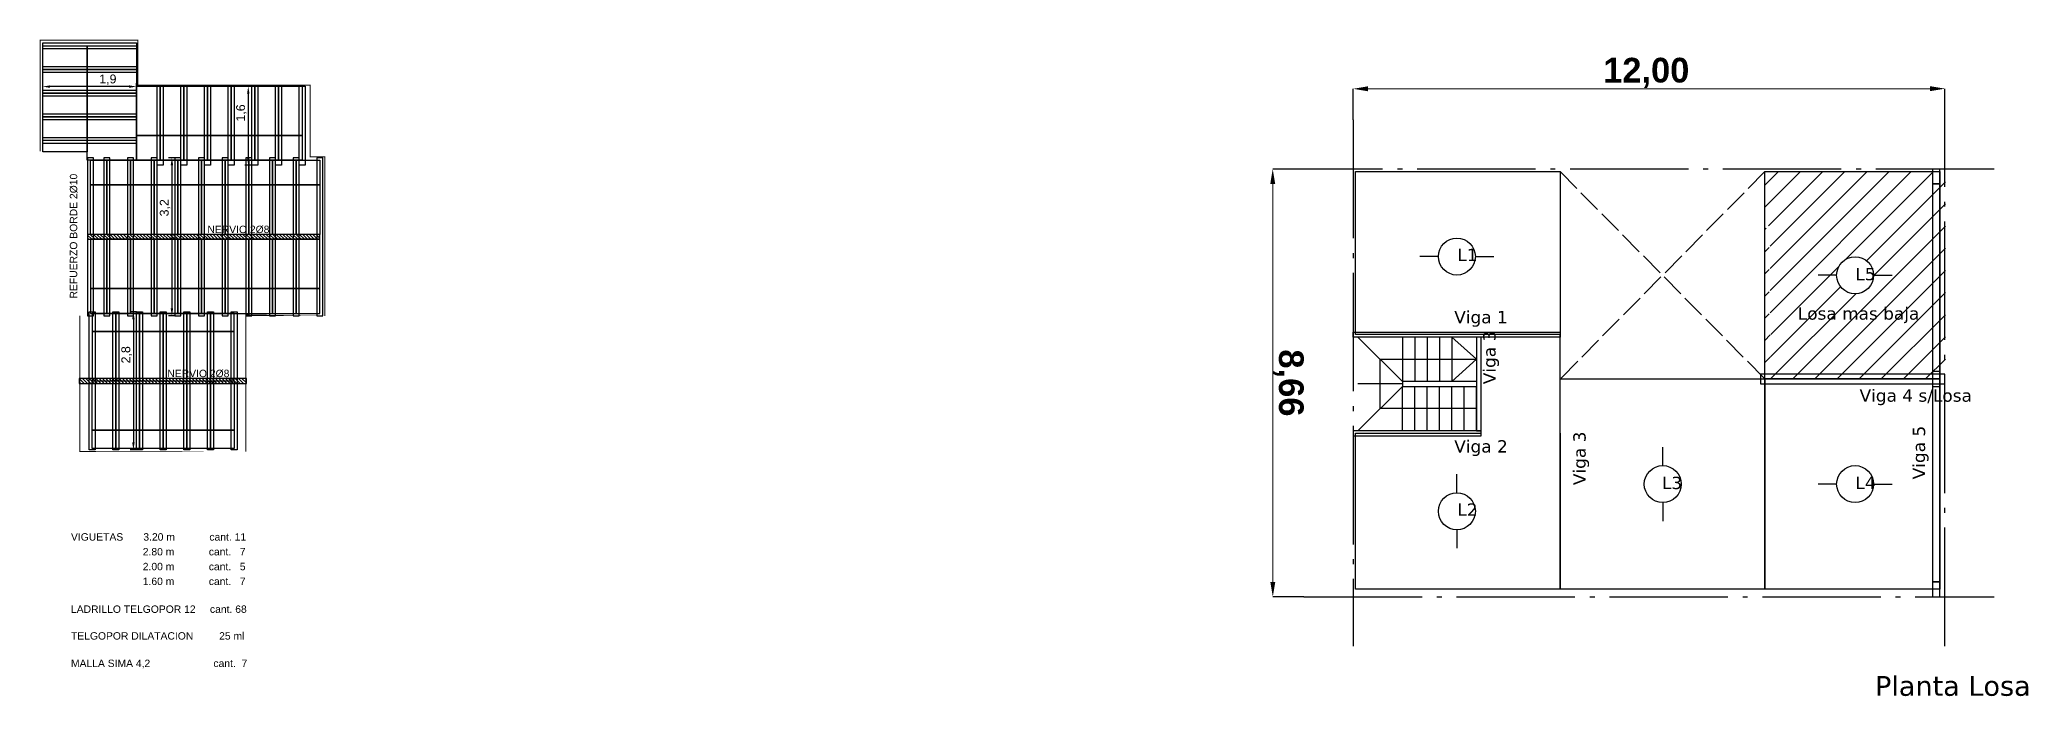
# Model space of a CAD drawing. Header units: millimetres. Extents: x 1515 to 1619, y 1457 to 1550.
# Drawn here: x 1553.22 to 1593.54, y 1536.74 to 1550.03 of the extents above; entities that cross this region are included whole.
import ezdxf

# ---------------------------------------------------------------- set-up
doc = ezdxf.new("R2010")
doc.units = ezdxf.units.MM
doc.linetypes.add('ACAD_ISO02W100', pattern=[15, 12, -3])
doc.linetypes.add('ACAD_ISO04W100', pattern=[30, 24, -3, 0, -3])
doc.layers.add('0-Límites', color=2, linetype='Continuous')
for name, color, linetype, lineweight in [('1-Ladrillos Tergopor', 252, 'Continuous', 30), ('1-Tergopor 2x25cm', 21, 'Continuous', 30), ('1-Viguetas', 7, 'Continuous', 30), ('cotas', 104, 'Continuous', 18)]:
    doc.layers.add(name, color=color, linetype=linetype, lineweight=lineweight)
doc.styles.add('ARIAL', font='ARIAL.TTF')
doc.styles.add('SANSSERIFBOLD', font='sasb____.pfb')
doc.styles.get("Standard").update_dxf_attribs({"font": 'ARIAL.TTF'})
doc.dimstyles.new('ISO-25', dxfattribs={"dimtxt": 2.5, "dimasz": 2.5, "dimexe": 1.25, "dimexo": 0.625, "dimtad": 1, "dimtxsty": 'Standard', "dimcen": 2.5, "dimadec": 0, "dimazin": 0, "dimtfac": 1, "dimtmove": 0, "dimatfit": 3, "dimfxl": 0, "dimarcsym": 0})
doc.dimstyles.new('mamp. cotas 1en100', dxfattribs={"dimtxt": 0.18, "dimasz": 0.15, "dimexe": 0.06850000000000166, "dimexo": 0, "dimgap": 0.03, "dimtad": 1, "dimtxsty": 'ARIAL', "dimcen": 2, "dimclre": 253, "dimadec": 0, "dimazin": 0, "dimtfac": 1, "dimtmove": 0, "dimatfit": 3, "dimfxl": 0, "dimarcsym": 0})

msp = doc.modelspace()

# ---------------------------------------------------------------- texts
at = {"insert": (1553.983277024157, 1544.791399598712), "char_height": 0.15, "width": 3.628197150911717, "attachment_point": 7, "rotation": 90, "style": 'ARIAL'}
msp.add_mtext('REFUERZO BORDE 2Ø10', dxfattribs=at)
at = {"char_height": 0.15, "attachment_point": 7, "style": 'ARIAL'}
for s, insert, width in [('NERVIO 2Ø8', (1556.617007606193, 1546.110105109848), 1.777437216408259), ('NERVIO 2Ø8', (1555.805356019509, 1543.192605153576), 1.777437216408259), ('VIGUETAS       3.20 m            cant. 11', (1553.850880090057, 1539.885511829458), 6.119917113542385), ('                         2.80 m            cant.   7', (1553.850880090057, 1539.585511829458), 6.119917113542385), ('                         2.00 m            cant.   5', (1553.850880090057, 1539.285511829458), 6.119917113542385), ('\\pt4.35;                         1.60 m            cant.   7', (1553.850880090057, 1538.985511829458), 6.119917113542385), ('LADRILLO TELGOPOR 12     cant. 68', (1553.850880090057, 1538.422348481635), 6.119917113542385), ('TELGOPOR DILATACION         25 ml      ', (1553.850880090057, 1537.880549281654), 6.119917113542385), ('MALLA SIMA 4,2                      cant.  7 ', (1553.850880090057, 1537.299303215157), 6.119917113542385)]:
    msp.add_mtext(s, dxfattribs=dict(at, insert=insert, width=width))
at = {"layer": '1-Viguetas', "color": 7, "width": 1.367794766338193e-13, "attachment_point": 1}
for s, insert, char_height in [('{\\fVerdana|b0|i0|c0|p34;L1}', (1581.961723166537, 1545.800305060237), 0.25), ('{\\fVerdana|b0|i0|c0|p34;L5}', (1590.030604404133, 1545.411020254452), 0.25), ('{\\fVerdana|b0|i0|c0|p34;Losa mas baja}', (1588.863519139122, 1544.612691485848), 0.25), ('{\\fVerdana|b0|i0|c0|p34;Viga 1}', (1581.897623341345, 1544.538865181492), 0.25), ('{\\fVerdana|b0|i0|c0|p34;Viga 4 s/Losa}', (1590.115669705758, 1542.950926003086), 0.25), ('{\\fVerdana|b0|i0|c0|p34;Viga 2}', (1581.897623341345, 1541.921225462954), 0.25), ('{\\fVerdana|b0|i0|c0|p34;L3}', (1586.110585555447, 1541.181510631582), 0.25), ('{\\fVerdana|b0|i0|c0|p34;L4}', (1590.030604404135, 1541.181510631582), 0.25), ('{\\fVerdana|b0|i0|c0|p34;L2}', (1581.961723166537, 1540.641278204778), 0.25), ('{\\fVerdana|b0|i0|c0|p34;Planta Losa}', (1590.42870727208, 1537.144521843562), 0.4)]:
    msp.add_mtext(s, dxfattribs=dict(at, insert=insert, char_height=char_height))
at = {"layer": '1-Viguetas', "color": 7, "char_height": 0.25, "width": 1.367794766338193e-13, "attachment_point": 1, "rotation": 90}
for s, insert in [('{\\fVerdana|b0|i0|c0|p34;Viga 3}', (1582.485280713377, 1543.054578278523)), ('{\\fVerdana|b0|i0|c0|p34;Viga 5}', (1591.194890756431, 1541.128453941874)), ('{\\fVerdana|b0|i0|c0|p34;Viga 3}', (1584.311700101456, 1541.011212790257))]:
    msp.add_mtext(s, dxfattribs=dict(at, insert=insert))

# ---------------------------------------------------------------- blocks, each defined once
blk = doc.blocks.new('*D2')
at = {"layer": 'cotas', "color": 0, "linetype": 'Continuous', "lineweight": -2}
for p, q in [((1578.845812282716, 1547.411295261869), (1578.217027608224, 1547.411158979897)), ((1578.845812282716, 1538.751295261869), (1578.21890456526, 1538.751159386706))]:
    blk.add_line(p, q, dxfattribs=at)
at = {"layer": 'cotas', "color": 0, "linetype": 'Continuous', "lineweight": 9}
blk.add_line((1578.217092629832, 1547.111158986944), (1578.218839543652, 1539.05115937966), dxfattribs=at)
at = {"layer": 'cotas', "color": 0, "linetype": 'Continuous'}
for points in [[(1578.267092628658, 1547.111169823878), (1578.167092631006, 1547.111148150009), (1578.217027608224, 1547.411158979897)], [(1578.268839542478, 1539.051170216594), (1578.168839544827, 1539.051148542725), (1578.21890456526, 1538.751159386706)]]:
    blk.add_solid(points, dxfattribs=at)
at = {"layer": 'Defpoints', "color": 0, "linetype": 'Continuous'}
for p in [(1578.845812282716, 1547.411295261869), (1578.21890456526, 1538.751159386706), (1578.845812282716, 1538.751295261869)]:
    blk.add_point(p, dxfattribs=at)
at = {"layer": 'cotas', "linetype": 'Continuous', "insert": (1578.537979762742, 1543.081384974435), "char_height": 0.5, "attachment_point": 5, "rotation": 270.0124182124558, "style": 'SANSSERIFBOLD'}
blk.add_mtext('8,66', dxfattribs=at)
blk = doc.blocks.new('*D3')
at = {"layer": 'cotas', "color": 0, "linetype": 'Continuous', "lineweight": -2}
for p, q in [((1579.845812282716, 1548.411295261869), (1579.845676402387, 1549.038226820578)), ((1591.845812282716, 1548.411295261869), (1591.845675838678, 1549.040827684831))]:
    blk.add_line(p, q, dxfattribs=at)
at = {"layer": 'cotas', "color": 0, "linetype": 'Continuous', "lineweight": 9}
blk.add_line((1591.545675845725, 1549.040762663223), (1580.14567639534, 1549.038291842186), dxfattribs=at)
at = {"layer": 'cotas', "color": 0, "linetype": 'Continuous'}
for points in [[(1580.145665558405, 1549.088291841011), (1580.145687232275, 1548.98829184336), (1579.845676402387, 1549.038226820578)], [(1591.54566500879, 1549.090762662049), (1591.545686682659, 1548.990762664398), (1591.845675838678, 1549.040827684831)]]:
    blk.add_solid(points, dxfattribs=at)
at = {"layer": 'Defpoints', "color": 0, "linetype": 'Continuous'}
for p in [(1579.845676402387, 1549.038226820578), (1579.845812282716, 1548.411295261869), (1591.845812282716, 1548.411295261869)]:
    blk.add_point(p, dxfattribs=at)
at = {"layer": 'cotas', "linetype": 'Continuous', "insert": (1585.790606763758, 1549.359529041981), "char_height": 0.5, "attachment_point": 5, "rotation": 0.01241821245588055, "style": 'SANSSERIFBOLD'}
blk.add_mtext('12,00', dxfattribs=at)
blk = doc.blocks.new('*D4')
at = {"layer": '1-Viguetas', "color": 253, "lineweight": -2}
for p, q in [((1555.958095800105, 1547.640418093845), (1555.828770900231, 1547.640418093845)), ((1555.958095872556, 1544.440418093833), (1555.828770900231, 1544.440418093833))]:
    blk.add_line(p, q, dxfattribs=at)
at = {"layer": '1-Viguetas', "color": 0, "lineweight": -2}
blk.add_line((1555.897270900231, 1547.490418093845), (1555.897270900231, 1544.590418093833), dxfattribs=at)
at = {"layer": '1-Viguetas', "color": 0}
for points in [[(1555.872270900231, 1547.490418093845), (1555.922270900231, 1547.490418093845), (1555.897270900231, 1547.640418093845)], [(1555.872270900231, 1544.590418093833), (1555.922270900231, 1544.590418093833), (1555.897270900231, 1544.440418093833)]]:
    blk.add_solid(points, dxfattribs=at)
at = {"layer": 'Defpoints', "color": 0}
for p in [(1555.958095800105, 1547.640418093845), (1555.897270900231, 1544.440418093833), (1555.958095872556, 1544.440418093833)]:
    blk.add_point(p, dxfattribs=at)
at = {"layer": '1-Viguetas', "color": 0, "insert": (1555.759099003914, 1546.628262959877), "char_height": 0.18, "attachment_point": 5, "rotation": 90, "style": 'ARIAL'}
blk.add_mtext('3,2', dxfattribs=at)
blk = doc.blocks.new('*D5')
at = {"layer": '1-Viguetas', "color": 253, "lineweight": -2}
for p, q in [((1557.518104430705, 1549.090418104694), (1557.377085535844, 1549.090418104694)), ((1557.51810443077, 1547.490418104727), (1557.377085535844, 1547.490418104727))]:
    blk.add_line(p, q, dxfattribs=at)
at = {"layer": '1-Viguetas', "color": 0, "lineweight": -2}
blk.add_line((1557.445585535844, 1548.940418104694), (1557.445585535844, 1547.640418104727), dxfattribs=at)
at = {"layer": '1-Viguetas', "color": 0}
for points in [[(1557.420585535844, 1548.940418104694), (1557.470585535844, 1548.940418104694), (1557.445585535844, 1549.090418104694)], [(1557.420585535844, 1547.640418104727), (1557.470585535844, 1547.640418104727), (1557.445585535844, 1547.490418104727)]]:
    blk.add_solid(points, dxfattribs=at)
at = {"layer": 'Defpoints', "color": 0}
for p in [(1557.518104430705, 1549.090418104694), (1557.445585535844, 1547.490418104727), (1557.51810443077, 1547.490418104727)]:
    blk.add_point(p, dxfattribs=at)
at = {"layer": '1-Viguetas', "color": 0, "insert": (1557.307413639527, 1548.54851564555), "char_height": 0.18, "attachment_point": 5, "rotation": 90, "style": 'ARIAL'}
blk.add_mtext('1,6', dxfattribs=at)
blk = doc.blocks.new('*D6')
at = {"layer": '1-Viguetas', "color": 253, "lineweight": -2}
for p, q in [((1553.278104434317, 1549.010418106934), (1553.278104434317, 1549.15143700186)), ((1555.178104434266, 1549.010418106998), (1555.178104434266, 1549.15143700186))]:
    blk.add_line(p, q, dxfattribs=at)
at = {"layer": '1-Viguetas', "color": 0, "lineweight": -2}
blk.add_line((1555.028104434266, 1549.08293700186), (1553.428104434317, 1549.08293700186), dxfattribs=at)
at = {"layer": '1-Viguetas', "color": 0}
for points in [[(1553.428104434317, 1549.10793700186), (1553.428104434317, 1549.05793700186), (1553.278104434317, 1549.08293700186)], [(1555.028104434266, 1549.10793700186), (1555.028104434266, 1549.05793700186), (1555.178104434266, 1549.08293700186)]]:
    blk.add_solid(points, dxfattribs=at)
at = {"layer": 'Defpoints', "color": 0}
for p in [(1553.278104434317, 1549.08293700186), (1553.278104434317, 1549.010418106934), (1555.178104434266, 1549.010418106998)]:
    blk.add_point(p, dxfattribs=at)
at = {"layer": '1-Viguetas', "color": 0, "insert": (1554.598440620552, 1549.221108898176), "char_height": 0.18, "attachment_point": 5, "style": 'ARIAL'}
blk.add_mtext('1,9', dxfattribs=at)
blk = doc.blocks.new('*D7')
at = {"layer": '1-Viguetas', "color": 253, "lineweight": -2}
for p, q in [((1555.178106154003, 1544.520418105025), (1555.048781223788, 1544.520418105025)), ((1555.178106196112, 1541.725418105039), (1555.048781223788, 1541.725418105039))]:
    blk.add_line(p, q, dxfattribs=at)
at = {"layer": '1-Viguetas', "color": 0, "lineweight": -2}
blk.add_line((1555.117281223788, 1544.370418105025), (1555.117281223788, 1541.875418105039), dxfattribs=at)
at = {"layer": '1-Viguetas', "color": 0}
for points in [[(1555.092281223788, 1544.370418105025), (1555.142281223788, 1544.370418105025), (1555.117281223788, 1544.520418105025)], [(1555.092281223788, 1541.875418105039), (1555.142281223788, 1541.875418105039), (1555.117281223788, 1541.725418105039)]]:
    blk.add_solid(points, dxfattribs=at)
at = {"layer": 'Defpoints', "color": 0}
for p in [(1555.178106154003, 1544.520418105025), (1555.117281223788, 1541.725418105039), (1555.178106196112, 1541.725418105039)]:
    blk.add_point(p, dxfattribs=at)
at = {"layer": '1-Viguetas', "color": 0, "insert": (1554.979109327471, 1543.650713018919), "char_height": 0.18, "attachment_point": 5, "rotation": 90, "style": 'ARIAL'}
blk.add_mtext('2,8', dxfattribs=at)
blk = doc.blocks.new('escalera')
at = {"layer": '1-Viguetas'}
for p, q in [((3569.27423533655, 1739.333461433049), (3570.174235336546, 1738.43346143305)), ((3570.174235336547, 1739.333461433048), (3570.174235336546, 1738.433461433048)), ((3570.42423533655, 1739.333461433048), (3570.424235336548, 1738.433461433048)), ((3570.67423533655, 1739.333461433048), (3570.674235336548, 1738.433461433048)), ((3570.92423533655, 1739.333461433048), (3570.924235336548, 1738.433461433048)), ((3571.17423533655, 1739.333461433048), (3571.174235336549, 1738.433461433048)), ((3571.674235336554, 1739.333461433046), (3571.674235336553, 1738.433461433046)), ((3570.174235336546, 1738.38346143305), (3569.274235336549, 1738.383461433049)), ((3569.27423533655, 1737.433461433049), (3570.174235336546, 1738.333461433048)), ((3571.674235336552, 1738.433461433051), (3570.174235336546, 1738.433461433053)), ((3570.174235336546, 1738.433461433053), (3570.174235336546, 1738.333461433048)), ((3570.174235336547, 1737.43346143305), (3570.174235336546, 1738.33346143305)), ((3570.174235336546, 1738.333461433048), (3571.674235336549, 1738.333461433048)), ((3570.42423533655, 1737.43346143305), (3570.424235336548, 1738.33346143305)), ((3570.67423533655, 1737.43346143305), (3570.674235336548, 1738.33346143305)), ((3570.92423533655, 1737.43346143305), (3570.924235336548, 1738.33346143305)), ((3571.17423533655, 1737.43346143305), (3571.174235336548, 1738.33346143305)), ((3571.424235336549, 1737.43346143305), (3571.424235336548, 1738.33346143305)), ((3571.674235336551, 1737.433461433052), (3571.674235336549, 1738.333461433052))]:
    blk.add_line(p, q, dxfattribs=at)
for points in [[(3571.17423533655, 1739.333461433048), (3571.674235336553, 1738.883461433046), (3571.174235336549, 1738.433461433048)], [(3571.67423533655, 1737.883461433052), (3569.72423533655, 1737.883461433051), (3569.724235336548, 1738.883461433049), (3571.674235336553, 1738.883461433046)]]:
    blk.add_lwpolyline(points, dxfattribs=at)

# ---------------------------------------------------------------- dimensions: what is measured, and where the dimension line sits
at = {"layer": '1-Viguetas'}
for base, p1, p2, angle, picture, middle in [((1553.278104434317, 1549.08293700186), (1555.178104434266, 1549.010418106998), (1553.278104434317, 1549.010418106934), 180, '*D6', (1554.598440620552, 1549.08293700186)), ((1557.445585535844, 1547.490418104727), (1557.518104430705, 1549.090418104694), (1557.51810443077, 1547.490418104727), 270, '*D5', (1557.445585535844, 1548.54851564555)), ((1555.897270900231, 1544.440418093833), (1555.958095800105, 1547.640418093845), (1555.958095872556, 1544.440418093833), 270, '*D4', (1555.897270900231, 1546.628262959877)), ((1555.117281223788, 1541.725418105039), (1555.178106154003, 1544.520418105025), (1555.178106196112, 1541.725418105039), 270, '*D7', (1555.117281223787, 1543.650713018919))]:
    dim = msp.add_linear_dim(base=base, p1=p1, p2=p2, angle=angle, dimstyle='mamp. cotas 1en100', override={"dimfxl": 0}, dxfattribs=at)
    dim.commit()
    dim.dimension.update_dxf_attribs({"geometry": picture, "text_midpoint": middle, "dimtype": 160})
at = {"layer": 'cotas', "linetype": 'Continuous'}
for base, p1, p2, angle, picture, middle in [((1579.845676402387, 1549.038226820578), (1591.845812282716, 1548.411295261869), (1579.845812282716, 1548.411295261869), 0.01241821245588298, '*D3', (1585.790676123113, 1549.039515332077)), ((1578.21890456526, 1538.751159386706), (1578.845812282716, 1547.411295261869), (1578.845812282716, 1538.751295261869), 90.01241821245586, '*D2', (1578.217966052837, 1543.08131561508))]:
    dim = msp.add_linear_dim(base=base, p1=p1, p2=p2, angle=angle, dimstyle='ISO-25', override={"dimtxt": 0.5, "dimasz": 0.3, "dimexe": 0, "dimexo": 0, "dimgap": 0.01, "dimzin": 0, "dimtxsty": 'SANSSERIFBOLD', "dimclrt": 256, "dimlwd": 9}, dxfattribs=at)
    dim.commit()
    dim.dimension.update_dxf_attribs({"geometry": picture, "text_midpoint": middle, "dimtype": 160})

# ---------------------------------------------------------------- hatches: boundary and pattern name
h = msp.add_hatch()
h.set_pattern_fill('LINE', color=30, scale=0.015, angle=135, style=0)
h.set_pattern_definition([(135, (-173.7307539951516, -291.280887357249), (-0.03367596045400932, -0.03367596045400932), [])])
h.paths.add_polyline_path([(1554.188106183005, 1546.090423007182), (1554.188106183005, 1545.990423002982), (1558.898104461116, 1545.990428510202), (1558.898104461116, 1546.09042851153)])
h = msp.add_hatch()
h.set_pattern_fill('LINE', color=30, scale=0.015, angle=135, style=0)
h.set_pattern_definition([(135, (-173.7507367724779, -294.1983873135216), (-0.03367596045400932, -0.03367596045400932), [])])
h.paths.add_polyline_path([(1557.408106155425, 1543.072928553929), (1557.408106155425, 1543.172928555257), (1554.018106155444, 1543.172922875591), (1554.018106155444, 1543.072922871299)])
at = {"layer": '1-Viguetas'}
h = msp.add_hatch(dxfattribs=at)
h.set_pattern_fill('LINE', color=256, scale=0.1, angle=45, style=0)
h.set_pattern_definition([(45, (-1989.328423053832, -195.3221661711805), (-0.2245064030267288, 0.2245064030267289), [])])
h.paths.add_polyline_path([(1588.305812282717, 1547.261295261868), (1588.305812282717, 1546.281295261868), (1588.315874153962, 1546.281295261868), (1588.315874153962, 1546.236320292193), (1588.305812282716, 1546.224111456051), (1588.305812282716, 1546.214119065765), (1588.305812282716, 1544.308471457972), (1588.305812282716, 1544.286262621829), (1588.315874153962, 1544.286262621829), (1588.315874153962, 1544.241287652154), (1588.307517695621, 1543.261295261869), (1591.805812282716, 1543.26129526187), (1591.805812282716, 1547.261295261868)])
h.paths.add_polyline_path([(1590.400812282715, 1545.261291457011, -1), (1589.650812282715, 1545.261291457011, -1)], flags=16)
h.paths.add_polyline_path([(1591.855812282716, 1547.261295261868), (1591.855812282716, 1547.361295261868), (1588.195812282715, 1547.361295261868), (1588.195812282715, 1547.261295261868)])
h.paths.add_polyline_path([(1588.195812282715, 1546.261295261869), (1588.203312282715, 1546.261295261869), (1588.305812282717, 1546.261295261869), (1588.305812282717, 1547.261295261868), (1588.195812282715, 1547.261295261868)])
h.paths.add_polyline_path([(1588.280904413621, 1546.214111456051), (1588.195812282715, 1546.214111456051), (1588.195812282716, 1544.308479067686), (1588.280904413622, 1544.308479067686)])
h.paths.add_polyline_path([(1588.305812282718, 1544.261295261868), (1588.283312282716, 1544.261295261868), (1588.195812282716, 1544.261295261869), (1588.195812282716, 1543.261295261869), (1588.305812282717, 1543.261295261869)])
h.paths.add_polyline_path([(1588.305812282717, 1543.261295261869), (1588.195812282716, 1543.261295261869), (1588.195812282716, 1543.161295261872), (1588.305812282717, 1543.161295261872)])
h.paths.add_polyline_path([(1591.805812282716, 1543.161295261871), (1591.805812282716, 1543.26129526187), (1588.305812282717, 1543.261295261869), (1588.305812282717, 1543.161295261872)])
h.paths.add_polyline_path([(1591.805812282716, 1543.161295261871), (1591.855812282717, 1543.161295261871), (1591.855812282717, 1543.26129526187), (1591.805812282716, 1543.26129526187)])
h.paths.add_polyline_path([(1591.805812282716, 1543.26129526187), (1591.855812282717, 1543.26129526187), (1591.855812282716, 1547.261295261868), (1591.805812282716, 1547.261295261868)])

# ---------------------------------------------------------------- linework, layer by layer
for points in [[(1554.188106183005, 1546.090418462977), (1554.188106183005, 1545.990418462986), (1558.898104461116, 1545.990431074958), (1558.898104461116, 1546.090431074949)], [(1554.018106155444, 1543.172918105003), (1554.018106155444, 1543.072918105012), (1557.408106155425, 1543.072931118686), (1557.408106155425, 1543.172931118676)]]:
    msp.add_lwpolyline(points, close=True)
at = {"layer": '0-Límites', "linetype": 'ACAD_ISO04W100', "ltscale": 0.1}
for p, q in [((1579.845812282716, 1548.411295261869), (1579.845812282716, 1537.751295261869)), ((1591.845812282716, 1537.751295261869), (1591.845812282716, 1548.411295261869)), ((1592.845812282716, 1547.411295261869), (1578.845812282716, 1547.411295261869)), ((1578.845812282716, 1538.751295261869), (1592.845812282716, 1538.751295261869))]:
    msp.add_line(p, q, dxfattribs=at)
at = {"layer": '1-Ladrillos Tergopor'}
for points in [[(1553.278104434301, 1549.430418106221), (1553.278104434301, 1549.910418106221), (1554.178104434249, 1549.910418106221), (1554.178104434249, 1549.430418106221)], [(1554.178104434249, 1549.430418106221), (1554.178104434249, 1549.910418106221), (1555.178104434249, 1549.910418106221), (1555.178104434249, 1549.430418106221)], [(1553.278104434317, 1548.950418106934), (1553.278104434317, 1549.430418106934), (1554.178104434266, 1549.430418106933), (1554.178104434266, 1548.950418106933)], [(1554.178104434266, 1548.950418106933), (1554.178104434266, 1549.430418106933), (1555.178104434266, 1549.430418106933), (1555.178104434266, 1548.950418106933)], [(1555.178104434268, 1549.090418104598), (1555.658104434268, 1549.090418104598), (1555.658104434268, 1548.090418104598), (1555.178104434268, 1548.090418104598)], [(1555.658104433555, 1549.090418104617), (1556.138104433555, 1549.090418104617), (1556.138104433555, 1548.090418104617), (1555.658104433555, 1548.090418104617)], [(1556.138104432843, 1549.090418104636), (1556.618104432843, 1549.090418104636), (1556.618104432843, 1548.090418104636), (1556.138104432843, 1548.090418104636)], [(1556.61810443213, 1549.090418104656), (1557.09810443213, 1549.090418104656), (1557.09810443213, 1548.090418104656), (1556.61810443213, 1548.090418104656)], [(1557.098104431418, 1549.090418104675), (1557.578104431418, 1549.090418104675), (1557.578104431418, 1548.090418104675), (1557.098104431418, 1548.090418104675)], [(1557.578104430705, 1549.090418104694), (1558.058104430705, 1549.090418104694), (1558.058104430705, 1548.090418104694), (1557.578104430705, 1548.090418104694)], [(1558.058104429992, 1549.090418104714), (1558.538104429992, 1549.090418104714), (1558.538104429992, 1548.090418104714), (1558.058104429992, 1548.090418104714)], [(1553.278104434333, 1548.470418107647), (1553.278104434333, 1548.950418107647), (1554.178104434282, 1548.950418107646), (1554.178104434282, 1548.470418107646)], [(1554.178104434282, 1548.470418107646), (1554.178104434282, 1548.950418107646), (1555.178104434282, 1548.950418107646), (1555.178104434282, 1548.470418107646)], [(1553.27810443435, 1547.990418108359), (1553.27810443435, 1548.470418108359), (1554.178104434298, 1548.470418108358), (1554.178104434298, 1547.990418108358)], [(1554.178104434298, 1547.990418108358), (1554.178104434298, 1548.470418108358), (1555.178104434298, 1548.470418108358), (1555.178104434298, 1547.990418108358)], [(1553.278104434301, 1547.76041810903), (1553.278104434301, 1548.05041810903), (1554.178104434249, 1548.05041810903), (1554.178104434249, 1547.76041810903)], [(1554.178104434249, 1547.590418104598), (1554.178104434249, 1548.05041810903), (1555.178104434249, 1548.05041810903), (1555.178104434249, 1547.590418104598)], [(1555.178104434267, 1548.090418104598), (1555.658104434267, 1548.090418104598), (1555.658104434267, 1547.590418104598), (1555.178104434267, 1547.590418104598)], [(1555.658104433555, 1548.090418104617), (1556.138104433555, 1548.090418104617), (1556.138104433555, 1547.590418104617), (1555.658104433555, 1547.590418104617)], [(1556.138104432842, 1548.090418104636), (1556.618104432842, 1548.090418104636), (1556.618104432842, 1547.590418104636), (1556.138104432842, 1547.590418104636)], [(1556.61810443213, 1548.090418104656), (1557.09810443213, 1548.090418104656), (1557.09810443213, 1547.590418104656), (1556.61810443213, 1547.590418104656)], [(1557.098104431417, 1548.090418104675), (1557.578104431417, 1548.090418104675), (1557.578104431417, 1547.590418104675), (1557.098104431417, 1547.590418104675)], [(1557.578104430705, 1548.090418104694), (1558.058104430705, 1548.090418104694), (1558.058104430705, 1547.590418104694), (1557.578104430705, 1547.590418104694)], [(1558.058104429992, 1548.090418104714), (1558.538104429992, 1548.090418104714), (1558.538104429992, 1547.590418104714), (1558.058104429992, 1547.590418104714)], [(1554.248106220362, 1547.590409083167), (1554.578088928107, 1547.590409083167), (1554.578088928107, 1547.090409083167), (1554.248106220362, 1547.090409083167)], [(1554.578090653997, 1547.590409094066), (1555.058090653997, 1547.590409094066), (1555.058090653997, 1547.090409094066), (1554.578090653997, 1547.090409094066)], [(1555.058092379887, 1547.590409104965), (1555.538092379887, 1547.590409104965), (1555.538092379887, 1547.090409104965), (1555.058092379887, 1547.090409104965)], [(1555.538094105777, 1547.590409115865), (1556.018094105777, 1547.590409115865), (1556.018094105777, 1547.090409115865), (1555.538094105777, 1547.090409115865)], [(1556.018095831666, 1547.590409126732), (1556.498095831666, 1547.590409126732), (1556.498095831666, 1547.090409126732), (1556.018095831666, 1547.090409126732)], [(1556.498097557556, 1547.5904091376), (1556.978097557556, 1547.5904091376), (1556.978097557556, 1547.0904091376), (1556.498097557556, 1547.0904091376)], [(1556.978099283446, 1547.590409148468), (1557.458099283446, 1547.590409148468), (1557.458099283446, 1547.090409148468), (1556.978099283446, 1547.090409148468)], [(1557.458101009336, 1547.590409159335), (1557.938101009336, 1547.590409159335), (1557.938101009336, 1547.090409159335), (1557.458101009336, 1547.090409159335)], [(1557.938102735226, 1547.590409170203), (1558.418102735226, 1547.590409170203), (1558.418102735226, 1547.090409170203), (1557.938102735226, 1547.090409170203)], [(1558.418104461116, 1547.590409181071), (1558.898104461116, 1547.590409181071), (1558.898104461116, 1547.090409181071), (1558.418104461116, 1547.090409181071)], [(1554.248106220362, 1547.090409083167), (1554.578088928107, 1547.090409083167), (1554.578088928107, 1546.090409083167), (1554.248106220362, 1546.090409083167)], [(1554.578090653997, 1547.090409094066), (1555.058090653997, 1547.090409094066), (1555.058090653997, 1546.090409094066), (1554.578090653997, 1546.090409094066)], [(1555.058092379887, 1547.090409104965), (1555.538092379887, 1547.090409104965), (1555.538092379887, 1546.090409104965), (1555.058092379887, 1546.090409104965)], [(1555.538094105777, 1547.090409115865), (1556.018094105777, 1547.090409115865), (1556.018094105777, 1546.090409115865), (1555.538094105777, 1546.090409115865)], [(1556.018095831666, 1547.090409126732), (1556.498095831666, 1547.090409126732), (1556.498095831666, 1546.090409126732), (1556.018095831666, 1546.090409126732)], [(1556.498097557556, 1547.0904091376), (1556.978097557556, 1547.0904091376), (1556.978097557556, 1546.0904091376), (1556.498097557556, 1546.0904091376)], [(1556.978099283446, 1547.090409148468), (1557.458099283446, 1547.090409148468), (1557.458099283446, 1546.090409148468), (1556.978099283446, 1546.090409148468)], [(1557.458101009336, 1547.090409159335), (1557.938101009336, 1547.090409159335), (1557.938101009336, 1546.090409159335), (1557.458101009336, 1546.090409159335)], [(1557.938102735226, 1547.090409170203), (1558.418102735226, 1547.090409170203), (1558.418102735226, 1546.090409170203), (1557.938102735226, 1546.090409170203)], [(1558.418104461116, 1547.090409181071), (1558.898104461116, 1547.090409181071), (1558.898104461116, 1546.090409181071), (1558.418104461116, 1546.090409181071)], [(1554.248106220362, 1544.990426973998), (1554.578088928107, 1544.990426973998), (1554.578088928107, 1545.990426973998), (1554.248106220362, 1545.990426973998)], [(1554.578090653997, 1544.990426984897), (1555.058090653997, 1544.990426984897), (1555.058090653997, 1545.990426984897), (1554.578090653997, 1545.990426984897)], [(1555.058092379887, 1544.990426995796), (1555.538092379887, 1544.990426995796), (1555.538092379887, 1545.990426995796), (1555.058092379887, 1545.990426995796)], [(1555.538094105777, 1544.990427006695), (1556.018094105777, 1544.990427006695), (1556.018094105777, 1545.990427006695), (1555.538094105777, 1545.990427006695)], [(1556.018095831666, 1544.990427017563), (1556.498095831666, 1544.990427017563), (1556.498095831666, 1545.990427017563), (1556.018095831666, 1545.990427017563)], [(1556.498097557556, 1544.990427028431), (1556.978097557556, 1544.990427028431), (1556.978097557556, 1545.990427028431), (1556.498097557556, 1545.990427028431)], [(1556.978099283446, 1544.990427039299), (1557.458099283446, 1544.990427039299), (1557.458099283446, 1545.990427039299), (1556.978099283446, 1545.990427039299)], [(1557.458101009336, 1544.990427050166), (1557.938101009336, 1544.990427050166), (1557.938101009336, 1545.990427050166), (1557.458101009336, 1545.990427050166)], [(1557.938102735226, 1544.990427061034), (1558.418102735226, 1544.990427061034), (1558.418102735226, 1545.990427061034), (1557.938102735226, 1545.990427061034)], [(1558.418104461116, 1544.990427071902), (1558.898104461116, 1544.990427071902), (1558.898104461116, 1545.990427071902), (1558.418104461116, 1545.990427071902)], [(1554.248106220362, 1544.490426973998), (1554.578088928107, 1544.490426973998), (1554.578088928107, 1544.990426973998), (1554.248106220362, 1544.990426973998)], [(1554.578090653997, 1544.490426984897), (1555.058090653997, 1544.490426984897), (1555.058090653997, 1544.990426984897), (1554.578090653997, 1544.990426984897)], [(1555.058092379887, 1544.490426995796), (1555.538092379887, 1544.490426995796), (1555.538092379887, 1544.990426995796), (1555.058092379887, 1544.990426995796)], [(1555.538094105777, 1544.490427006695), (1556.018094105777, 1544.490427006695), (1556.018094105777, 1544.990427006695), (1555.538094105777, 1544.990427006695)], [(1556.018095831666, 1544.490427017563), (1556.498095831666, 1544.490427017563), (1556.498095831666, 1544.990427017563), (1556.018095831666, 1544.990427017563)], [(1556.498097557556, 1544.490427028431), (1556.978097557556, 1544.490427028431), (1556.978097557556, 1544.990427028431), (1556.498097557556, 1544.990427028431)], [(1556.978099283446, 1544.490427039299), (1557.458099283446, 1544.490427039299), (1557.458099283446, 1544.990427039299), (1556.978099283446, 1544.990427039299)], [(1557.458101009336, 1544.490427050166), (1557.938101009336, 1544.490427050166), (1557.938101009336, 1544.990427050166), (1557.458101009336, 1544.990427050166)], [(1557.938102735226, 1544.490427061034), (1558.418102735226, 1544.490427061034), (1558.418102735226, 1544.990427061034), (1557.938102735226, 1544.990427061034)], [(1558.418104461116, 1544.490427071902), (1558.898104461116, 1544.490427071902), (1558.898104461116, 1544.990427071902), (1558.418104461116, 1544.990427071902)], [(1554.278106145231, 1544.12291810502), (1554.758106145231, 1544.12291810502), (1554.758107871121, 1544.490426995796), (1554.278106145231, 1544.490426984897)], [(1554.758107871121, 1544.122918115919), (1555.238107871121, 1544.122918115919), (1555.238107871121, 1544.490426995796), (1554.758107871121, 1544.490426995796)], [(1555.238107870407, 1544.122918115895), (1555.718107870407, 1544.122918115895), (1555.718107870407, 1544.490426995772), (1555.238107870407, 1544.490426995772)], [(1555.718107869694, 1544.122918115871), (1556.198107869694, 1544.122918115871), (1556.198107869694, 1544.490426995748), (1555.718107869694, 1544.490426995748)], [(1556.19810786898, 1544.122918115847), (1556.67810786898, 1544.122918115847), (1556.67810786898, 1544.490426995724), (1556.19810786898, 1544.490426995724)], [(1556.678107868267, 1544.122918115823), (1557.158107868268, 1544.122918115823), (1557.158107868268, 1544.490426995701), (1556.678107868267, 1544.490426995701)], [(1554.278106145231, 1543.12291810502), (1554.758106145231, 1543.12291810502), (1554.758106145231, 1544.12291810502), (1554.278106145231, 1544.12291810502)], [(1554.758107871121, 1543.122918115919), (1555.238107871121, 1543.122918115919), (1555.238107871121, 1544.122918115919), (1554.758107871121, 1544.122918115919)], [(1555.238107870407, 1543.122918115895), (1555.718107870407, 1543.122918115895), (1555.718107870407, 1544.122918115895), (1555.238107870407, 1544.122918115895)], [(1555.718107869694, 1543.122918115871), (1556.198107869694, 1543.122918115871), (1556.198107869694, 1544.122918115871), (1555.718107869694, 1544.122918115871)], [(1556.19810786898, 1543.122918115847), (1556.67810786898, 1543.122918115847), (1556.67810786898, 1544.122918115847), (1556.19810786898, 1544.122918115847)], [(1556.678107868267, 1543.122918115823), (1557.158107868268, 1543.122918115823), (1557.158107868268, 1544.122918115823), (1556.678107868267, 1544.122918115823)], [(1554.278106145231, 1543.122918126818), (1554.758106145231, 1543.122918126818), (1554.758106145231, 1542.122918126818), (1554.278106145231, 1542.122918126818)], [(1554.758107871121, 1543.122918115919), (1555.238107871121, 1543.122918115919), (1555.238107871121, 1542.122918115919), (1554.758107871121, 1542.122918115919)], [(1555.238107870407, 1543.122918115895), (1555.718107870407, 1543.122918115895), (1555.718107870407, 1542.122918115895), (1555.238107870407, 1542.122918115895)], [(1555.718107869694, 1543.122918115871), (1556.198107869694, 1543.122918115871), (1556.198107869694, 1542.122918115871), (1555.718107869694, 1542.122918115871)], [(1556.19810786898, 1543.122918115847), (1556.67810786898, 1543.122918115847), (1556.67810786898, 1542.122918115847), (1556.19810786898, 1542.122918115847)], [(1556.678107868267, 1543.122918115823), (1557.158107868268, 1543.122918115823), (1557.158107868268, 1542.122918115823), (1556.678107868267, 1542.122918115823)], [(1554.278106145231, 1542.12291810502), (1554.758106145231, 1542.12291810502), (1554.758107871121, 1541.755409214243), (1554.278106145231, 1541.755409225142)], [(1554.758107871121, 1542.12291809412), (1555.238107871121, 1542.12291809412), (1555.238107871121, 1541.755409214243), (1554.758107871121, 1541.755409214243)], [(1555.238107870407, 1542.122918094097), (1555.718107870407, 1542.122918094097), (1555.718107870407, 1541.755409214219), (1555.238107870407, 1541.755409214219)], [(1555.718107869694, 1542.122918094073), (1556.198107869694, 1542.122918094073), (1556.198107869694, 1541.755409214195), (1555.718107869694, 1541.755409214195)], [(1556.19810786898, 1542.122918094049), (1556.67810786898, 1542.122918094049), (1556.67810786898, 1541.755409214172), (1556.19810786898, 1541.755409214172)], [(1556.678107868267, 1542.122918094025), (1557.158107868268, 1542.122918094025), (1557.158107868268, 1541.755409214148), (1556.678107868267, 1541.755409214148)]]:
    msp.add_lwpolyline(points, close=True, dxfattribs=at)
at = {"layer": '1-Tergopor 2x25cm', "const_width": 0.02}
msp.add_lwpolyline([(1553.228106155458, 1547.770418104742), (1553.228106155458, 1550.020418104742), (1555.208106155445, 1550.020418104742), (1555.20810615545, 1549.110418104744), (1558.698106155445, 1549.110418104747), (1558.698106155444, 1547.660418104743), (1558.998106155445, 1547.660418104743), (1558.998106155454, 1544.450418104757), (1557.398106155425, 1544.450418104752), (1557.3981061554, 1541.690418104709), (1554.028106155446, 1541.69041810474), (1554.028106155448, 1544.440418104743)], dxfattribs=at)
at = {"layer": '1-Viguetas', "linetype": 'ACAD_ISO02W100', "ltscale": 0.04}
for p, q in [((1584.045812282717, 1547.361295261869), (1588.195812282715, 1543.161295261872)), ((1588.195812282715, 1547.361295261868), (1584.045812282715, 1543.16129526187))]:
    msp.add_line(p, q, dxfattribs=at)
at = {"layer": '1-Viguetas'}
for p, q in [((1581.575780565381, 1545.640808689599), (1581.200780565381, 1545.640808689599)), ((1582.325780565381, 1545.640808689599), (1582.700780565381, 1545.640808689599)), ((1589.650812282715, 1545.261291457011), (1589.275812282715, 1545.261291457011)), ((1590.400812282715, 1545.261291457011), (1590.775812282715, 1545.261291457011)), ((1584.045812282715, 1543.16129526187), (1584.045812282715, 1544.061295261871)), ((1586.125816087574, 1541.406781834143), (1586.125816087574, 1541.781781834143)), ((1581.950780565381, 1540.85678183414), (1581.950780565381, 1541.23178183414)), ((1589.650812282717, 1541.031781834141), (1589.275812282717, 1541.031781834141)), ((1590.400812282717, 1541.031781834141), (1590.775812282717, 1541.031781834141)), ((1586.125816087574, 1540.656781834143), (1586.125816087574, 1540.281781834143)), ((1581.950780565381, 1540.10678183414), (1581.950780565381, 1539.73178183414))]:
    msp.add_line(p, q, dxfattribs=at)
at = {"layer": '1-Viguetas', "color": 30}
for points in [[(1553.278104434281, 1549.970418105509), (1555.178104434249, 1549.970418105363), (1555.178104434249, 1549.850418105573), (1553.278104434281, 1549.850418105509)], [(1553.278104434301, 1549.490418106221), (1555.178104434268, 1549.490418106076), (1555.178104434268, 1549.370418106286), (1553.278104434301, 1549.370418106221)], [(1553.278104434317, 1549.010418106934), (1555.178104434285, 1549.010418106788), (1555.178104434285, 1548.890418106999), (1553.278104434317, 1548.890418106934)], [(1553.278104434333, 1548.530418107646), (1555.178104434301, 1548.530418107501), (1555.178104434301, 1548.410418107711), (1553.278104434333, 1548.410418107647)], [(1553.27810443435, 1548.050418108359), (1555.178104434317, 1548.050418108214), (1555.178104434317, 1547.930418108424), (1553.27810443435, 1547.930418108359)]]:
    msp.add_lwpolyline(points, close=True, dxfattribs=at)
at = {"layer": '1-Viguetas', "color": 150}
for points in [[(1555.718104433555, 1549.090418104617), (1555.71810443341, 1547.490418104649), (1555.59810443362, 1547.490418104649), (1555.598104433555, 1549.090418104617)], [(1556.198104432843, 1549.090418104636), (1556.198104432697, 1547.490418104668), (1556.078104432907, 1547.490418104668), (1556.078104432843, 1549.090418104636)], [(1556.67810443213, 1549.090418104656), (1556.678104431985, 1547.490418104688), (1556.558104432195, 1547.490418104688), (1556.55810443213, 1549.090418104656)], [(1557.158104431418, 1549.090418104675), (1557.158104431272, 1547.490418104707), (1557.038104431482, 1547.490418104707), (1557.038104431418, 1549.090418104675)], [(1557.638104430705, 1549.090418104694), (1557.638104430559, 1547.490418104727), (1557.51810443077, 1547.490418104727), (1557.518104430705, 1549.090418104694)], [(1558.118104429992, 1549.090418104714), (1558.118104429847, 1547.490418104746), (1557.998104430057, 1547.490418104746), (1557.998104429993, 1549.090418104714)], [(1558.59810442928, 1549.09041810469), (1558.598104429133, 1547.490418104722), (1558.478104429345, 1547.490418104722), (1558.478104429279, 1549.09041810469)]]:
    msp.add_lwpolyline(points, close=True, dxfattribs=at)
at = {"layer": '1-Viguetas', "color": 12}
for points in [[(1554.308106220362, 1544.440418061273), (1554.308106147701, 1547.640418061286), (1554.188106147911, 1547.640418061286), (1554.188106220362, 1544.440418061273)], [(1554.638090694886, 1544.440418072141), (1554.638090622224, 1547.640418072154), (1554.518090622435, 1547.640418072154), (1554.518090694886, 1544.440418072141)], [(1555.118092420776, 1544.440418072129), (1555.118092348114, 1547.640418072142), (1554.998092348325, 1547.640418072142), (1554.998092420776, 1544.440418072129)], [(1555.598094146666, 1544.440418083028), (1555.598094074004, 1547.640418083041), (1555.478094074215, 1547.640418083041), (1555.478094146666, 1544.440418083028)], [(1556.078095872556, 1544.440418104745), (1556.078095799894, 1547.640418104757), (1555.958095800105, 1547.640418104757), (1555.958095872556, 1544.440418104745)], [(1556.558097598446, 1544.440418104732), (1556.558097525784, 1547.640418104745), (1556.438097525995, 1547.640418104745), (1556.438097598446, 1544.440418104732)], [(1557.038099324336, 1544.440418115631), (1557.038099251674, 1547.640418115644), (1556.918099251885, 1547.640418115644), (1556.918099324336, 1544.440418115631)], [(1557.518101050226, 1544.44041812653), (1557.518100977564, 1547.640418126543), (1557.398100977774, 1547.640418126543), (1557.398101050226, 1544.44041812653)], [(1557.998102776116, 1544.44041813743), (1557.998102703454, 1547.640418137443), (1557.878102703664, 1547.640418137443), (1557.878102776116, 1544.44041813743)], [(1558.478104502005, 1544.440418148329), (1558.478104429344, 1547.640418148342), (1558.358104429554, 1547.640418148342), (1558.358104502006, 1544.440418148329)], [(1558.958106227895, 1544.440418159228), (1558.958106155234, 1547.640418159241), (1558.838106155444, 1547.640418159241), (1558.838106227895, 1544.440418159228)]]:
    msp.add_lwpolyline(points, close=True, dxfattribs=at)
at = {"layer": '1-Viguetas'}
for points in [[(1591.595812282715, 1547.111295261868), (1591.745812282715, 1547.111295261868), (1591.745812282715, 1547.411295261868), (1591.595812282715, 1547.411295261868)], [(1584.045812282717, 1544.061295261871), (1579.895812282718, 1544.061295261871), (1579.895812282718, 1547.361295261869), (1584.045812282717, 1547.361295261869)], [(1591.745812282717, 1543.161295261871), (1588.195812282716, 1543.161295261872), (1588.195812282715, 1547.361295261868), (1591.745812282716, 1547.361295261868)], [(1588.195812282716, 1538.902268406413), (1584.045812282717, 1538.902268406413), (1584.045812282715, 1543.16129526187), (1588.195812282715, 1543.16129526187)], [(1591.745812282717, 1538.902268406414), (1588.195812282716, 1538.902268406415), (1588.195812282715, 1543.161295261872), (1591.745812282715, 1543.161295261871)], [(1591.595812282715, 1543.010322117326), (1591.745812282715, 1543.010322117326), (1591.745812282715, 1543.310322117326), (1591.595812282715, 1543.310322117326)], [(1591.595812282716, 1538.751295261869), (1591.745812282717, 1538.751295261869), (1591.745812282717, 1539.051295261869), (1591.595812282716, 1539.051295261869)]]:
    msp.add_lwpolyline(points, close=True, dxfattribs=at)
at = {"layer": '1-Viguetas', "color": 6}
for points in [[(1591.745812282715, 1539.051295261869), (1591.745812282715, 1547.111295261868), (1591.595812282715, 1547.111295261868), (1591.595812282715, 1539.051295261869)], [(1579.845812282716, 1544.111295261871), (1584.045812282715, 1544.111295261871), (1584.045812282715, 1544.011295261871), (1579.845812282716, 1544.011295261871)], [(1582.445812282718, 1542.111295261869), (1582.445812282717, 1544.011295261871), (1582.345812282717, 1544.011295261871), (1582.345812282717, 1542.11129526187)], [(1588.105812282718, 1543.061295261869), (1591.845812282716, 1543.061295261869), (1591.845812282716, 1543.26129526187), (1588.105812282718, 1543.261295261869)], [(1579.845812282716, 1542.011295261869), (1582.445812282718, 1542.011295261869), (1582.445812282718, 1542.111295261869), (1579.845812282716, 1542.111295261868)]]:
    msp.add_lwpolyline(points, close=True, dxfattribs=at)
at = {"layer": '1-Viguetas', "color": 96}
for points in [[(1554.33810615543, 1544.520418105), (1554.338106155291, 1541.725418105014), (1554.218106155502, 1541.725418105014), (1554.21810615543, 1544.520418105)], [(1554.818106154717, 1544.520418105012), (1554.818106154577, 1541.725418105026), (1554.698106154789, 1541.725418105026), (1554.698106154717, 1544.520418105012)], [(1555.298106154003, 1544.520418105025), (1555.298106153864, 1541.725418105039), (1555.178106154075, 1541.725418105039), (1555.178106154003, 1544.520418105025)], [(1555.77810615329, 1544.520418105037), (1555.77810615315, 1541.725418105051), (1555.658106153362, 1541.725418105051), (1555.65810615329, 1544.520418105037)], [(1556.258106152576, 1544.520418105049), (1556.258106152437, 1541.725418105063), (1556.138106152648, 1541.725418105063), (1556.138106152576, 1544.520418105049)], [(1556.738106151863, 1544.520418105058), (1556.738106151724, 1541.725418105072), (1556.618106151935, 1541.725418105072), (1556.618106151863, 1544.520418105058)], [(1557.218107877753, 1544.520418115958), (1557.218107877614, 1541.725418115972), (1557.098107877825, 1541.725418115972), (1557.098107877753, 1544.520418115958)]]:
    msp.add_lwpolyline(points, close=True, dxfattribs=at)
at = {"layer": '1-Viguetas'}
msp.add_lwpolyline([(1584.045812282716, 1542.061295261869), (1584.045812282717, 1538.902268406412), (1579.895812282718, 1538.902268406412), (1579.895812282717, 1542.061295261869), (1582.445812282718, 1542.061295261869)], dxfattribs=at)
for centre in [(1581.950780565381, 1545.640808689599), (1590.025812282715, 1545.261291457011), (1586.125816087574, 1541.031781834143), (1590.025812282717, 1541.031781834141), (1581.950780565381, 1540.48178183414)]:
    msp.add_circle(centre, 0.375, dxfattribs=at)

# ---------------------------------------------------------------- block references
msp.add_blockref('escalera', (-1989.328423053832, -195.3221661711805), dxfattribs=at)

msp.set_redraw_order([(e.dxf.handle, doc.entitydb.next_handle()) for e in msp.query("TEXT MTEXT ATTDEF DIMENSION ARC_DIMENSION")])  # texts and dimensions are drawn at this point

doc.saveas('drawing.dxf')
